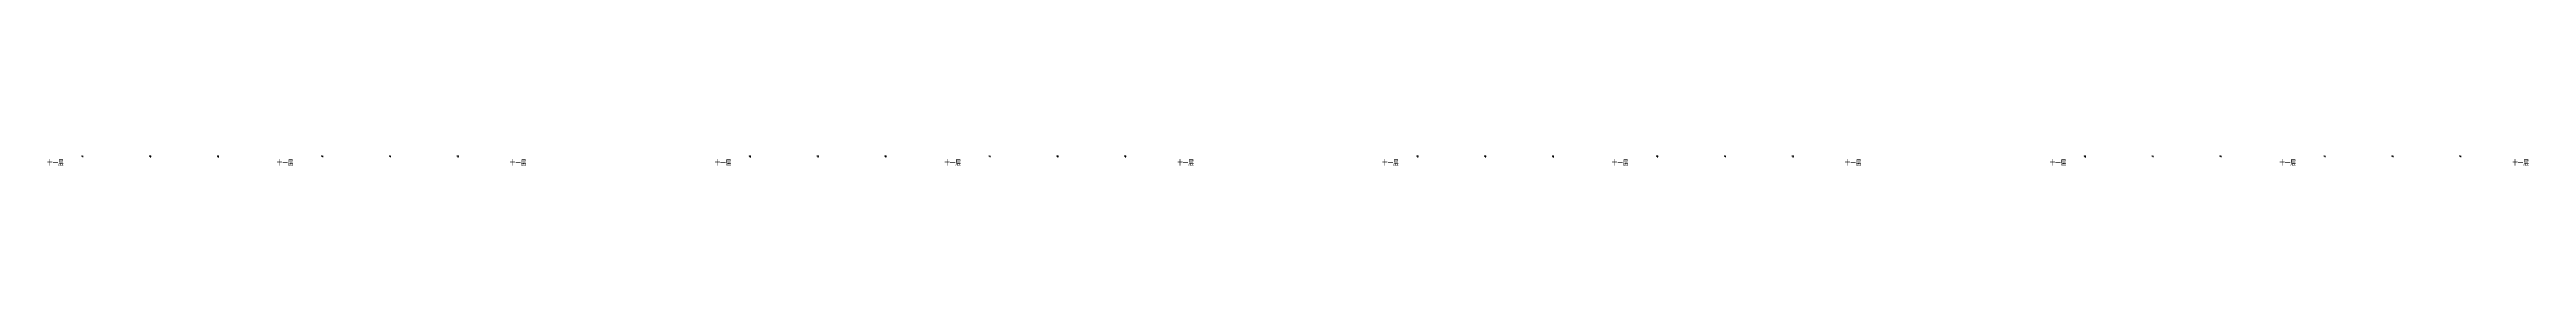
# Model space of a CAD drawing. Extents: x 2114868 to 5528286, y 1846921 to 2016792.
# Drawn here: x 2840507 to 3125639, y 1894116 to 1895224 of the extents above; entities that cross this region are included whole.
import ezdxf
from ezdxf.enums import TextEntityAlignment as Align

# ---------------------------------------------------------------- set-up
doc = ezdxf.new("R2010")
doc.units = 0
doc.header["$LTSCALE"] = 1000
doc.header["$MEASUREMENT"] = 0
doc.layers.add('T-EQUP-LIST-PLAN', color=3, linetype='Continuous')
doc.layers.add('智能化', color=7, linetype='Continuous')
doc.styles.add('_TEL_DIM', font='SIMPLEX', dxfattribs={"width": 0.8, "height": 3.5, "bigfont": 'HZTXT'})

msp = doc.modelspace()

# ---------------------------------------------------------------- texts
at = {"layer": 'T-EQUP-LIST-PLAN', "style": '_TEL_DIM', "width": 0.8}
for p in [(2841189, 1894444), (2867627, 1894444), (2894439, 1894444), (2918029, 1894444), (2944467, 1894444), (2971279, 1894444), (2994868, 1894444), (3021306, 1894444), (3048118, 1894444), (3071708, 1894444), (3098146, 1894444), (3124958, 1894444)]:
    msp.add_text('十一层', height=590, dxfattribs=at).set_placement(p, align=Align.MIDDLE)
at = {"layer": '智能化', "color": 3, "style": '_TEL_DIM', "width": 0.8}
for s, p in [('*4', (2844184, 1895067)), ('*2', (2851984, 1895067)), ('*2', (2859784, 1895067)), ('*4', (2871784, 1895067)), ('*4', (2879584, 1895067)), ('*2', (2887384, 1895067)), ('*2', (2921024, 1895067)), ('*2', (2928824, 1895067)), ('*2', (2936624, 1895067)), ('*4', (2948624, 1895067)), ('*2', (2956424, 1895067)), ('*2', (2964224, 1895067)), ('*2', (2997863, 1895067)), ('*2', (3005663, 1895067)), ('*2', (3013463, 1895067)), ('*2', (3025463, 1895067)), ('*4', (3033263, 1895067)), ('*2', (3041063, 1895067)), ('*2', (3074703, 1895067)), ('*4', (3082503, 1895067)), ('*4', (3090303, 1895067)), ('*4', (3102303, 1895067)), ('*4', (3110103, 1895067)), ('*4', (3117903, 1895067))]:
    msp.add_text(s, height=156.8, dxfattribs=at).set_placement(p)

doc.saveas('drawing.dxf')
